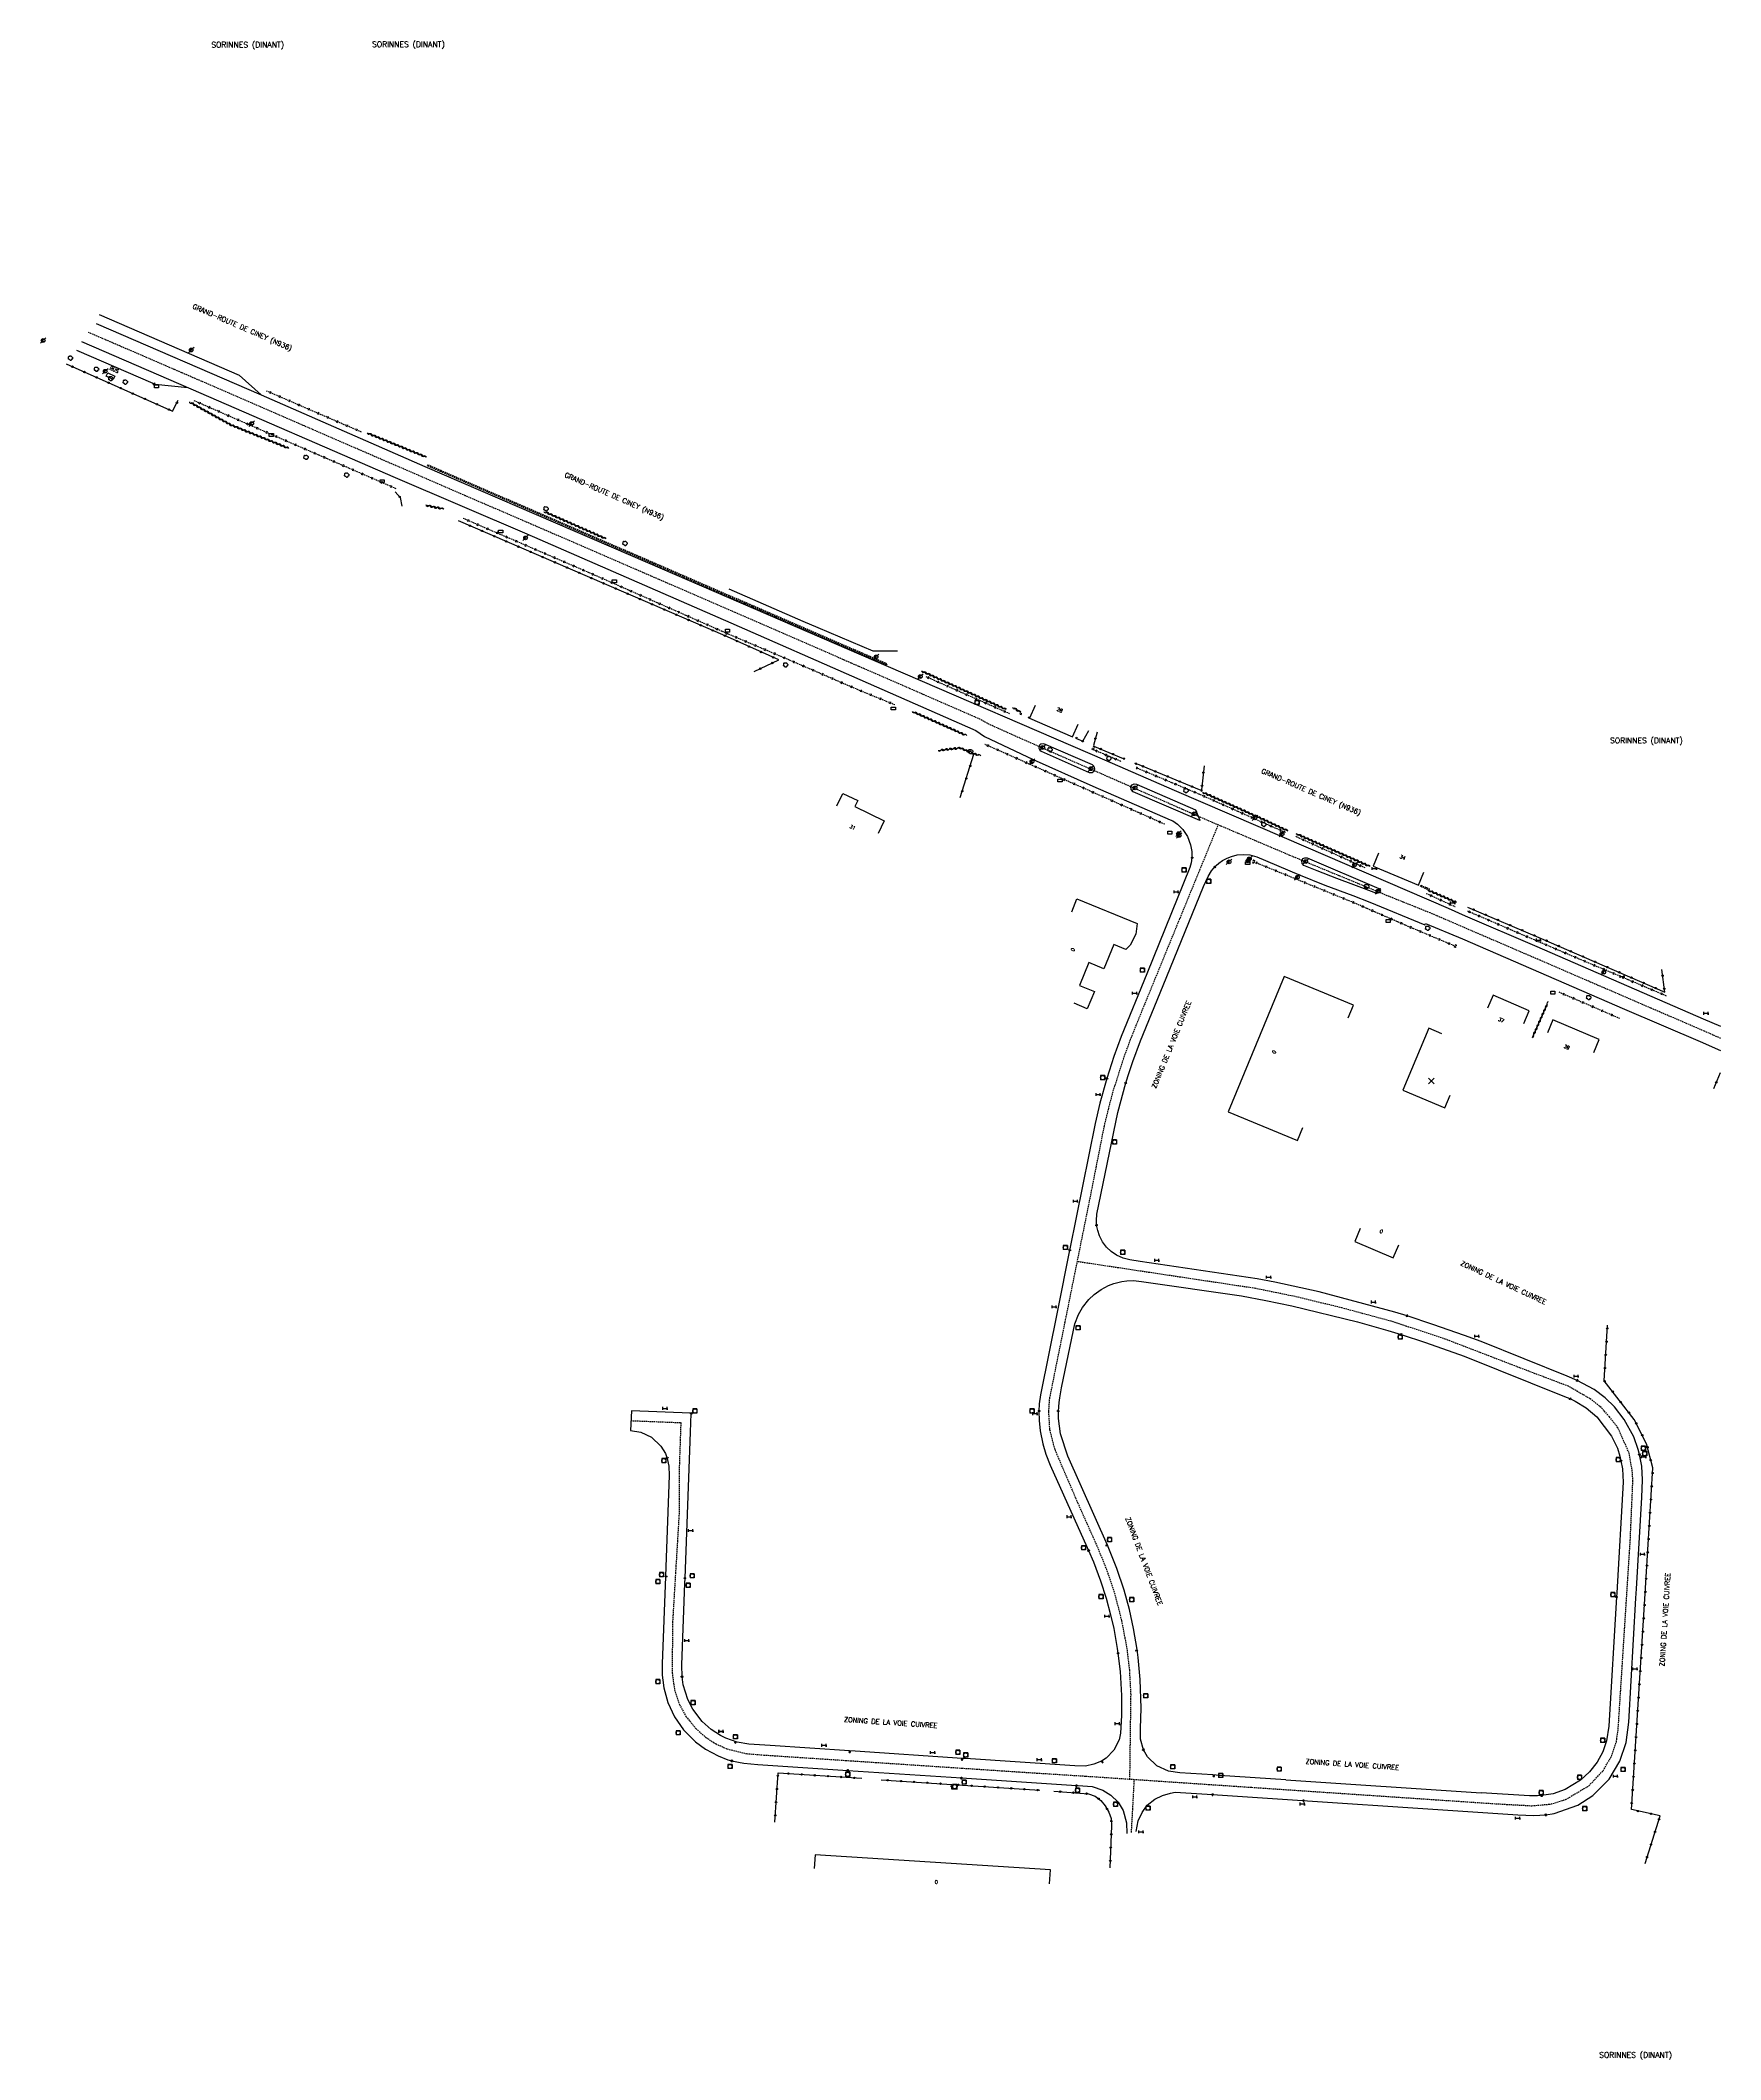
# Model space of a CAD drawing. Header units: millimetres. Extents: x 192397 to 193000, y 105263 to 105988.
import ezdxf
from ezdxf.enums import TextEntityAlignment as Align

# ---------------------------------------------------------------- set-up
doc = ezdxf.new("R2010")
doc.units = ezdxf.units.MM
doc.linetypes.add('DASHED', pattern=[0.75, 0.5, -0.25])
doc.layers.get('0').update_dxf_attribs({"linetype": 'CONTINUOUS'})
for name, color, linetype in [('W0001', 6, 'DASHED'), ('W0008', 7, 'CONTINUOUS'), ('W0100', 7, 'CONTINUOUS'), ('W0112', 1, 'DASHED'), ('W0220', 5, 'DASHED'), ('W0300', 7, 'CONTINUOUS'), ('W0302', 3, 'CONTINUOUS'), ('W0310', 3, 'CONTINUOUS'), ('W0322', 7, 'CONTINUOUS'), ('W0400', 7, 'CONTINUOUS'), ('W0420', 7, 'CONTINUOUS'), ('W0471', 7, 'CONTINUOUS'), ('W0980', 7, 'CONTINUOUS'), ('W0984', 7, 'CONTINUOUS'), ('W0989', 7, 'CONTINUOUS'), ('W0991', 7, 'CONTINUOUS'), ('W1471', 7, 'CONTINUOUS'), ('W1474', 7, 'CONTINUOUS')]:
    doc.layers.add(name, color=color, linetype=linetype)
doc.styles.get("Standard").update_dxf_attribs({"font": 'romans.shx', "width": 0.85})

# ---------------------------------------------------------------- blocks, each defined once
blk = doc.blocks.new('T400')
for p, q in [((-0.15, 0.3), (0.15, 0.3)), ((-0.15, -0.25), (-0.15, 0.3)), ((-0.15, 0.15), (0.15, 0.15)), ((-0.15, 0), (0.15, 0)), ((0.15, 0.3), (0.15, -0.25)), ((-0.15, -0.15), (0.15, -0.15)), ((-0.15, -0.25), (-0.15, -0.3)), ((-0.15, -0.3), (0.15, -0.3)), ((0.15, -0.3), (0.15, -0.25))]:
    blk.add_line(p, q)
blk = doc.blocks.new('t220o')
at = {"color": 0, "linetype": 'Continuous'}
for p, q in [((-0.25, 0.25), (0.25, 0.25)), ((-0.25, -0.25), (0.25, -0.25))]:
    blk.add_line(p, q, dxfattribs=at)
blk = doc.blocks.new('t310o')
at = {"color": 0, "linetype": 'Continuous'}
for centre, start, end in [((-0.5, 0.38), 216.8699, 323.1304), ((0.5, -0.37), 36.8699, 143.1303)]:
    blk.add_arc(centre, 0.625, start, end, dxfattribs=at)
blk = doc.blocks.new('t322o')
at = {"color": 0, "linetype": 'Continuous'}
for radius in [0.25, 0.15]:
    blk.add_circle((0, 0), radius, dxfattribs=at)
blk = doc.blocks.new('T1474')
at = {"color": 0, "linetype": 'Continuous', "flags": 128}
for points in [[(-0.75, -0.5), (-0.75, 0.5)], [(-0.75, 0), (0.75, 0)], [(0.75, 0), (0.75, -0.5), (0.75, 0.5)]]:
    blk.add_lwpolyline(points, dxfattribs=at)
blk = doc.blocks.new('T471')
for p, q in [((-0.333334, 0.333334), (-0.333334, -0.333334)), ((-0.333334, 0.333334), (0.333334, 0.333334)), ((-0.333334, 0), (0, 0)), ((0.500001, 0.500001), (1.000002, 1.000002)), ((-0.500001, -0.500001), (-1.000002, -1.000002)), ((-0.333334, -0.333334), (0.333334, -0.333334))]:
    blk.add_line(p, q)
blk.add_ellipse((0, 0), major_axis=(0.471405, 0.471405), ratio=1, start_param=5.4977871438, end_param=11.780972451)
blk = doc.blocks.new('T300')
for p, q in [((-0.8, 0.51), (-0.86, 0.34)), ((-0.86, 0.34), (-0.86, 0.17)), ((-0.86, 0.17), (-0.74, 0.06)), ((-0.69, 0.63), (-0.8, 0.51)), ((-0.8, -0.06), (-0.74, 0.06)), ((-0.74, 0.06), (-0.69, 0.11)), ((-0.57, 0.69), (-0.69, 0.63)), ((-0.46, 0.69), (-0.57, 0.69)), ((-0.29, 0.63), (-0.46, 0.69)), ((-0.29, 0.63), (-0.17, 0.74)), ((-0.23, 0.57), (-0.29, 0.63)), ((-0.17, 0.74), (-0.06, 0.8)), ((-0.06, 0.8), (0.06, 0.8)), ((0.06, 0.8), (0.23, 0.74)), ((0.23, 0.74), (0.34, 0.63)), ((0.34, 0.63), (0.4, 0.51)), ((0.46, 0.46), (0.34, 0.46)), ((0.4, 0.51), (0.4, 0.46)), ((0.57, 0.4), (0.46, 0.46)), ((0.57, 0.4), (0.69, 0.29)), ((0.69, 0.29), (0.74, 0.17)), ((0.74, 0.06), (0.69, -0.17)), ((0.74, 0.17), (0.74, 0.06)), ((-0.8, -0.17), (-0.8, -0.06)), ((-0.8, -0.23), (-0.8, -0.17)), ((-0.74, -0.34), (-0.8, -0.23)), ((-0.69, -0.4), (-0.74, -0.34)), ((-0.51, -0.46), (-0.69, -0.4)), ((-0.4, -0.46), (-0.51, -0.46)), ((-0.4, -0.46), (-0.34, -0.46)), ((-0.34, -0.46), (-0.34, -0.4)), ((-0.34, -0.51), (-0.34, -0.46)), ((-0.29, -0.63), (-0.34, -0.51)), ((-0.17, -0.74), (-0.29, -0.63)), ((-0.06, -0.8), (-0.17, -0.74)), ((0.06, -0.8), (-0.06, -0.8)), ((0.17, -0.74), (0.06, -0.8)), ((0.23, -0.69), (0.17, -0.74)), ((0.29, -0.46), (0.23, -0.46)), ((0.29, -0.63), (0.23, -0.69)), ((0.46, -0.4), (0.29, -0.46)), ((0.34, -0.51), (0.29, -0.63)), ((0.34, -0.51), (0.34, -0.46)), ((0.57, -0.34), (0.46, -0.4)), ((0.63, -0.29), (0.57, -0.34)), ((0.69, -0.17), (0.63, -0.29))]:
    blk.add_line(p, q)
blk = doc.blocks.new('t991o')
at = {"color": 0, "linetype": 'Continuous'}
for p, q in [((-1, 1), (1, -1)), ((-1, -1), (1, 1))]:
    blk.add_line(p, q, dxfattribs=at)
blk = doc.blocks.new('T420')
for p, q in [((0.75, 0.75), (-0.75, 0.75)), ((-0.75, 0.75), (-0.75, -0.75)), ((0.75, 0.75), (0.75, -0.75)), ((0.75, -0.75), (-0.75, -0.75))]:
    blk.add_line(p, q)
blk.add_ellipse((0, 0), major_axis=(-0.53, 0.53), ratio=1, start_param=3.926991, end_param=10.210176)
blk = doc.blocks.new('T1471')
at = {"color": 0, "linetype": 'Continuous', "flags": 128}
blk.add_lwpolyline([(-0.75, -0.5), (-0.75, 0.5), (0.75, 0.5), (0.75, -0.5), (-0.75, -0.5)], dxfattribs=at)

msp = doc.modelspace()

# ---------------------------------------------------------------- linework, layer by layer
at = {"layer": 'W0001'}
msp.add_line((192788.45, 105344.51), (192789.5, 105363.62), dxfattribs=at)
for points in [[(193000, 105629.71), (192994.17, 105632.26), (192935.22, 105657.73), (192895.7, 105674.75), (192880.99, 105680.65), (192845.34, 105695.4), (192816.34, 105707.72), (192748.41, 105737.49), (192737.48, 105742.41), (192734.22, 105744.23), (192713.39, 105753.31), (192692.56, 105762.39), (192646.2, 105782.6), (192572.84, 105814.39), (192549.25, 105824.55), (192491.03, 105849.79), (192452.23, 105866.65), (192414, 105883.17)], [(192787.88, 105363.73), (192788.29, 105394.07), (192787.81, 105402.89), (192786.93, 105410.46), (192784.99, 105420.72), (192782.56, 105430.14), (192779.65, 105438.84), (192776.18, 105447.35), (192769.3, 105462.71), (192761, 105482.06), (192759.15, 105489.26), (192758.76, 105495.74), (192759.09, 105500.35), (192764.66, 105527.95), (192774.34, 105575.91), (192778.73, 105598.28), (192781.67, 105609.98), (192785.55, 105622.25), (192788.08, 105629.16), (192792.56, 105640.31), (192819.62, 105706.32)], [(192608.73, 105492.44), (192626.63, 105491.73), (192626.02, 105474.3), (192626.02, 105459.21), (192624.73, 105437.88), (192623.66, 105420.11), (192623.52, 105401.83), (192624.38, 105395.74), (192626.15, 105390.5), (192628.49, 105386.26), (192632.04, 105381.86), (192635.62, 105378.69), (192639.28, 105376.35), (192643.31, 105374.54), (192650.17, 105372.86), (192656.47, 105372.37), (192686, 105370.42), (192727.5, 105367.67), (192748.3, 105366.29), (192771.89, 105364.8), (192831.71, 105360.77), (192919.3, 105354.87), (192932.16, 105354.16), (192939.03, 105354.76), (192944.35, 105356.4), (192952.7, 105361.31), (192957.79, 105366.75), (192960.79, 105371.87), (192962.57, 105377.14), (192963.22, 105381.63), (192964.77, 105405.75), (192967.57, 105449.47), (192968.49, 105470.72), (192968.29, 105474.38), (192967.12, 105480.86), (192963.14, 105489.87), (192960.06, 105493.85), (192957.08, 105497.19), (192953.2, 105500.3), (192950.68, 105501.73), (192945.34, 105504.77), (192928.17, 105511.29), (192901.15, 105521.71), (192881.76, 105528.11), (192864.04, 105532.9), (192847.94, 105536.83), (192832.97, 105539.9), (192811.31, 105543.16), (192769.02, 105549.52)]]:
    msp.add_lwpolyline(points, dxfattribs=at)
at = {"layer": 'W0008'}
msp.add_line((192843.85, 105363.5), (192913.98, 105358.84), dxfattribs=at)
for points in [[(192417.83, 105889.66), (192468.01, 105867.9), (192475.97, 105860.75)], [(192416.71, 105886.37), (192475.97, 105860.74), (192513.41, 105844.35), (192534.72, 105835.09), (192614.63, 105800.54), (192701.03, 105763.22), (192778.8, 105729.73), (192803.78, 105718.82), (192843.23, 105701.86), (192902.18, 105676.44), (192908.31, 105673.69), (192934.01, 105662.65), (192993.7, 105636.77), (193000, 105634.06)], [(192409.6, 105876.86), (192437.09, 105864.92), (192437.46, 105864.75), (192437.89, 105864.57), (192449.66, 105863.36)], [(192411.45, 105879.9), (192450.64, 105862.98), (192524.11, 105831.09), (192571.3, 105810.84), (192644.64, 105778.97), (192690.93, 105758.61), (192732.52, 105740.27), (192735.63, 105738.1), (192753.1, 105729.87), (192774.59, 105720.26), (192802.34, 105708.15), (192803.31, 105707.85), (192804.96, 105706.64), (192806.92, 105704.7), (192808.55, 105702.15), (192809.7, 105699.22), (192810.14, 105696.78), (192810.15, 105694.56), (192809.9, 105692.68), (192809.46, 105691.07), (192793.92, 105652.85), (192784.77, 105630.4), (192782.16, 105623.14), (192779.58, 105615.3), (192777.15, 105606.48), (192775.37, 105599.08), (192766.32, 105554.17), (192766.24, 105553.66), (192761.84, 105532.03), (192755.73, 105501.76), (192755.36, 105498.42), (192755.23, 105495.9), (192755.27, 105492.47), (192755.61, 105488.81), (192756.61, 105484.13), (192757.75, 105480.4), (192759.29, 105476.45), (192772.53, 105446.93), (192773.02, 105445.85), (192774.79, 105441.73), (192777.33, 105434.94), (192779.33, 105428.68), (192780.96, 105422.65), (192782.07, 105417.81), (192783.36, 105410.64), (192783.6, 105408.93), (192784.36, 105402.39), (192784.83, 105393.8), (192784.85, 105386.62), (192784.5, 105380.21), (192783.99, 105377.84), (192782.07, 105374.07), (192779.42, 105371.3), (192777.72, 105370.16), (192774.97, 105369.05), (192771.9, 105368.4), (192768.16, 105368.48), (192728.82, 105371.12), (192727.62, 105371.18), (192689.23, 105373.74), (192687.21, 105373.86), (192658.7, 105375.75), (192651.05, 105376.31), (192646.9, 105377.04), (192642.84, 105378.46), (192642.84, 105378.46), (192642.84, 105378.46), (192640.83, 105379.43), (192637.57, 105381.59), (192634.34, 105384.45), (192630.99, 105388.78), (192629.12, 105392.33), (192627.51, 105397.6), (192627.11, 105400.4), (192627.02, 105404.78), (192628.1, 105434.06), (192628.18, 105435.84), (192630.11, 105488.34), (192630.38, 105495.06), (192630.08, 105495.09), (192608.89, 105495.95), (192608.57, 105488.93), (192612.24, 105488.25), (192616.07, 105486.45), (192619.49, 105483.24), (192621.1, 105480.6), (192621.79, 105478.9), (192622.39, 105476.14), (192622.5, 105472.73), (192621.28, 105439.93), (192621.17, 105436.5), (192619.95, 105405.09), (192619.97, 105401.07), (192620.14, 105399.26), (192620.55, 105396.47), (192621.95, 105391.28), (192624.41, 105386.05), (192627.58, 105381.44), (192631.9, 105377.1), (192635.44, 105374.5), (192639.99, 105372.02), (192643.57, 105370.63), (192644.88, 105370.28), (192649.28, 105369.41), (192654.23, 105368.99), (192684.78, 105366.99), (192686.58, 105366.87), (192727.38, 105364.16), (192768.77, 105361.41), (192769.37, 105361.39), (192774.38, 105361.02), (192778.22, 105359.74), (192781.09, 105357.99), (192783.63, 105355.49), (192785.49, 105352.41), (192786.69, 105348.06), (192786.8, 105344.18)], [(192775.13, 105725.86), (192775.27, 105726.41), (192775.22, 105727), (192774.94, 105727.47), (192774.4, 105727.9), (192757.03, 105735.45), (192755.87, 105735.36), (192755.54, 105735.14), (192755.26, 105734.68), (192755.18, 105733.92), (192755.54, 105733.25), (192756.06, 105732.87), (192773.24, 105725.15), (192774.31, 105725.15), (192774.99, 105725.68), (192775.13, 105725.86)], [(192788.28, 105720.16), (192788.72, 105720.73), (192789.46, 105721.11), (192790.3, 105720.98), (192811.44, 105711.81), (192813.04, 105708.04), (192812.99, 105707.89), (192789.1, 105718.27), (192788.29, 105719.05), (192788.28, 105720.16)], [(192790.11, 105344.85), (192790.84, 105348.76), (192792.25, 105351.76), (192794.14, 105354.32), (192796.8, 105356.46), (192799.59, 105357.86), (192802.43, 105358.67), (192804.2, 105359.03), (192817.58, 105358.18), (192819.4, 105358.07), (192927.22, 105350.91), (192932.96, 105350.62), (192937.24, 105350.9), (192940.29, 105351.37), (192948.69, 105354.32), (192954.1, 105357.82), (192959.95, 105363.73), (192963.87, 105370.17), (192966.11, 105376.86), (192967, 105384.18), (192966.99, 105384.22), (192969.59, 105428.69), (192969.81, 105432.07), (192971.7, 105464.87), (192972.01, 105471.15), (192971.71, 105476.04), (192970.89, 105480.28), (192970.43, 105482.04), (192968.82, 105486.63), (192965.4, 105492.86), (192961.9, 105497.36), (192958.59, 105500.57), (192954.62, 105503.59), (192948.53, 105506.87), (192944.93, 105508.35), (192914.03, 105520.8), (192907.98, 105523.02), (192896.67, 105527.02), (192887.41, 105530.04), (192883.05, 105531.38), (192855.88, 105538.71), (192839.99, 105542.15), (192833.56, 105543.39), (192791.6, 105549.6), (192787.81, 105550.15), (192785.46, 105550.77), (192783.09, 105551.84), (192781.18, 105553.19), (192779.5, 105554.78), (192778.1, 105556.65), (192776.99, 105558.74), (192776.32, 105560.68), (192775.94, 105562.6), (192775.85, 105564.29), (192776.07, 105566.56), (192783.55, 105603.04), (192786.42, 105613.7), (192787.63, 105617.5), (192788.94, 105621.37), (192791.72, 105628.81), (192799.84, 105648.74), (192814.35, 105684.18), (192815.94, 105687.83), (192817.2, 105689.83), (192818.39, 105691.24), (192818.89, 105691.76), (192819.83, 105692.64), (192821.14, 105693.56), (192822.77, 105694.42), (192824.38, 105695.04), (192826.38, 105695.55), (192828.8, 105695.74), (192830.9, 105695.58), (192833.52, 105694.92), (192848.48, 105688.49), (192857.91, 105684.66), (192867.89, 105680.98), (192874.1, 105678.6), (192893.85, 105670.51), (192894.07, 105670.97), (192907.35, 105665.41), (192965.5, 105640.19), (192992.61, 105628.63), (193000, 105625.35)], [(192877.26, 105683.48), (192877.91, 105682.57), (192877.56, 105681.91), (192876.61, 105681.67), (192868.3, 105684.84), (192862.16, 105687.11), (192855.17, 105689.83), (192850.4, 105691.83), (192849.69, 105692.53), (192849.58, 105693.44), (192849.99, 105694.25), (192850.71, 105694.59), (192851.56, 105694.53), (192877.26, 105683.48)], [(192762.21, 105495.47), (192762.23, 105495.87), (192762.44, 105498.95), (192762.67, 105500.58), (192763.37, 105504.18), (192767.58, 105524.96), (192768.17, 105527.24), (192769.4, 105530.58), (192770.84, 105533.12), (192773.1, 105535.94), (192775.05, 105537.77), (192777.59, 105539.57), (192780.24, 105540.97), (192782.14, 105541.68), (192784.98, 105542.37), (192786.79, 105542.63), (192789.21, 105542.71), (192792.05, 105542.44), (192828.01, 105537.21), (192836.74, 105535.62), (192846.02, 105533.71), (192869.57, 105527.96), (192880.48, 105524.83), (192885.28, 105523.36), (192894.06, 105520.48), (192907.94, 105515.58), (192943.95, 105501.16), (192945.91, 105500.33), (192947.79, 105499.47), (192951.77, 105497), (192955.58, 105493.81), (192960.87, 105486.88), (192962.92, 105482.52), (192963.82, 105479.68), (192964.21, 105478.04), (192964.77, 105475.16), (192964.97, 105470.29), (192962.68, 105430.66), (192962.59, 105429.15), (192959.89, 105382.75), (192959.02, 105377.42), (192957.7, 105373.56), (192955.64, 105369.76), (192952.96, 105366.3), (192949.65, 105363.31), (192944.2, 105359.94), (192939.89, 105358.49), (192935.67, 105357.8), (192934.2, 105357.69), (192931.36, 105357.7), (192913.98, 105358.84)], [(192843.85, 105363.5), (192820.03, 105365.06), (192817.7, 105365.21), (192805.85, 105365.97), (192801.73, 105366.55), (192797.55, 105368.47), (192794.2, 105371.68), (192792.73, 105374.28), (192791.73, 105378.04), (192791.68, 105381.95), (192791.9, 105389.21), (192791.61, 105399.46), (192790.89, 105407.34), (192790.5, 105410.27), (192789.24, 105417.79), (192787.7, 105424.63), (192785.79, 105431.59), (192783.24, 105439.35), (192779.83, 105447.78), (192765.56, 105479.7), (192762.95, 105487.76), (192762.25, 105493.2), (192762.21, 105495.47)]]:
    msp.add_lwpolyline(points, dxfattribs=at)
at = {"layer": 'W0100'}
for points in [[(192420.32, 105867.45), (192420.94, 105868.67), (192423.4, 105867.53), (192422.77, 105866.28), (192420.29, 105867.43)], [(192753.89, 105749.26), (192751.89, 105744.68), (192767.31, 105737.97), (192769.31, 105742.55)], [(192682.65, 105713.19), (192684.85, 105717.68), (192690.14, 105715.09), (192689.08, 105712.93), (192699.67, 105707.76), (192697.47, 105703.27)], [(192877.11, 105696.18), (192875.19, 105691.57), (192891.46, 105684.77), (192893.39, 105689.39)], [(192766.99, 105675.15), (192768.88, 105679.77), (192790.49, 105670.95), (192789.97, 105667.1), (192788.02, 105663.15), (192786.39, 105661.56), (192782.1, 105663.43), (192778.52, 105654.67), (192773.1, 105656.9), (192769.74, 105648.72), (192775.16, 105646.49), (192772.51, 105640.36), (192767.92, 105642.34)], [(192866.3, 105637.02), (192868.21, 105641.65), (192843.29, 105651.94), (192823.2, 105603.38), (192848.03, 105593.09), (192849.94, 105597.71)], [(192929.33, 105635.04), (192931.28, 105639.64), (192918.27, 105645.16), (192916.32, 105640.55)], [(192954.47, 105624.66), (192956.42, 105629.26), (192939.73, 105636.32), (192937.78, 105631.72)], [(192899.85, 105631.37), (192895.24, 105633.31), (192885.9, 105611.13), (192900.94, 105604.73), (192902.89, 105609.33)], [(192870.57, 105561.42), (192868.62, 105556.81), (192882.48, 105550.94), (192884.43, 105555.55)], [(192759.05, 105326.12), (192759.38, 105331.11), (192674.82, 105336.58), (192674.5, 105331.59)]]:
    msp.add_lwpolyline(points, dxfattribs=at)
at = {"layer": 'W0112'}
for p, q in [((192535.71, 105835.31), (192535.87, 105835.68)), ((192700.51, 105763.89), (192700.67, 105764.25)), ((192748.5, 105746.15), (192748.66, 105746.51)), ((192748.5, 105746.15), (192748.86, 105745.98)), ((192748.66, 105746.51), (192749.02, 105746.35)), ((192748.86, 105745.98), (192749.02, 105746.35)), ((192751.49, 105744.83), (192751.64, 105745.2)), ((192751.49, 105744.83), (192751.89, 105744.68)), ((192751.64, 105745.2), (192752.04, 105745.05)), ((192751.89, 105744.68), (192752.04, 105745.05)), ((192768.43, 105737.48), (192768.58, 105737.85)), ((192768.43, 105737.48), (192768.76, 105737.35)), ((192768.58, 105737.85), (192768.9, 105737.72)), ((192768.76, 105737.35), (192768.9, 105737.72)), ((192774.9, 105734.69), (192774.42, 105733.51)), ((192774.42, 105733.51), (192774.79, 105733.36)), ((192775.27, 105734.54), (192774.79, 105733.36)), ((192774.9, 105734.69), (192775.27, 105734.54)), ((192785.42, 105730.12), (192785.57, 105730.49)), ((192785.42, 105730.12), (192785.92, 105729.92)), ((192785.57, 105730.49), (192786.07, 105730.29)), ((192785.92, 105729.92), (192786.07, 105730.29)), ((192789.79, 105728.31), (192789.95, 105728.67)), ((192789.95, 105728.67), (192790.47, 105728.45)), ((192789.79, 105728.31), (192790.31, 105728.08)), ((192790.31, 105728.08), (192790.47, 105728.45)), ((192813.39, 105718.6), (192813.54, 105718.97)), ((192813.39, 105718.6), (192813.74, 105718.46)), ((192813.54, 105718.97), (192813.88, 105718.83)), ((192813.74, 105718.46), (192813.88, 105718.83)), ((192832.28, 105693.79), (192831.86, 105692.79)), ((192831.86, 105692.79), (192832.23, 105692.63)), ((192832.65, 105693.63), (192832.23, 105692.63)), ((192832.28, 105693.79), (192832.65, 105693.63)), ((192892.22, 105684.34), (192892.38, 105684.71)), ((192892.22, 105684.34), (192895.36, 105682.99)), ((192892.38, 105684.71), (192895.52, 105683.36)), ((192895.36, 105682.99), (192895.52, 105683.36)), ((192904.39, 105662.46), (192904.83, 105663.34)), ((192904.78, 105662.29), (192904.39, 105662.46))]:
    msp.add_line(p, q, dxfattribs=at)
for points in [[(192535.71, 105835.31), (192540.26, 105833.34), (192700.51, 105763.89)], [(192535.87, 105835.68), (192540.42, 105833.7), (192700.67, 105764.25)], [(192904.78, 105662.29), (192905.22, 105663.18), (192904.83, 105663.34)]]:
    msp.add_lwpolyline(points, dxfattribs=at)
at = {"layer": 'W0220'}
for p, q in [((192511.97, 105847.39), (192477.83, 105862.16)), ((192744.71, 105746.24), (192714.78, 105759.5)), ((192800.4, 105706.59), (192735.84, 105735.27)), ((192784.57, 105729.19), (192774.05, 105733.65)), ((192784.57, 105729.19), (192784.6, 105729.18)), ((192872.41, 105690.89), (192847.5, 105702.14)), ((192894.28, 105681.77), (192904.64, 105677.02)), ((192941.94, 105646.36), (192963.69, 105636.94))]:
    msp.add_line(p, q, dxfattribs=at)
for points in [[(192524.39, 105827.03), (192507.61, 105834.38), (192470.75, 105850.39), (192451.85, 105858.67)], [(192703.51, 105749.44), (192690.26, 105754.86), (192665.67, 105765.52), (192643.47, 105774.94), (192593.7, 105796.91), (192548.35, 105816.45)], [(192843.71, 105703.58), (192813.26, 105717.16), (192790.21, 105726.83)], [(192904.28, 105662.95), (192891.49, 105668.32), (192868.25, 105678.41), (192832.51, 105693.02)], [(192980.56, 105644.91), (192934.49, 105664.44), (192908.99, 105675.44)]]:
    msp.add_lwpolyline(points, dxfattribs=at)
at = {"layer": 'W0302'}
msp.add_lwpolyline([(192643.84, 105791.09), (192670.45, 105779.5), (192675.89, 105777.29), (192695.56, 105768.83), (192704.49, 105768.85)], dxfattribs=at)
at = {"layer": 'W0310'}
for p, q in [((192513.96, 105847.1), (192535.03, 105838.48)), ((192541.49, 105819.73), (192535.06, 105821.11)), ((192599.85, 105809.07), (192578.21, 105818.58)), ((192713.06, 105761.63), (192743.23, 105747.91)), ((192709.73, 105747.12), (192728.5, 105738.74)), ((192748.68, 105746.75), (192746.37, 105748.23)), ((192730.96, 105732.23), (192733.51, 105731.43)), ((192874.16, 105691.41), (192847.65, 105703.19)), ((192905.18, 105678.5), (192894.92, 105682.95)), ((192932.43, 105630.05), (192937.81, 105642.17))]:
    msp.add_line(p, q, dxfattribs=at)
for points in [[(192485.88, 105841.56), (192465.01, 105850.01), (192450.76, 105857.92)], [(192524.08, 105825.93), (192525.87, 105823.92), (192526.46, 105820.86)], [(192719, 105733.07), (192726.96, 105733.99), (192730.36, 105732.53)], [(192813.95, 105718.1), (192835.91, 105708.29), (192844.64, 105704.17)]]:
    msp.add_lwpolyline(points, dxfattribs=at)
at = {"layer": 'W0322'}
for p, q in [((192776.08, 105739.66), (192774.85, 105734.81)), ((192726.95, 105716.23), (192731.88, 105731.75)), ((192775.21, 105734.54), (192785.52, 105730.21)), ((192790.45, 105728.29), (192813.39, 105718.81)), ((192814.56, 105727.51), (192813.61, 105718.95)), ((192997.52, 105611.71), (193000, 105617.49))]:
    msp.add_line(p, q, dxfattribs=at)
for points in [[(192405.98, 105871.87), (192444.11, 105854.93), (192446.18, 105858.87)], [(192653.01, 105761.43), (192661.78, 105765.61), (192643.41, 105773.88), (192593.14, 105795.58), (192546.86, 105815.52)], [(192768.77, 105737.36), (192771.02, 105736.39), (192773.19, 105740.2)], [(192909.09, 105676.86), (192935.57, 105665.62), (192979.97, 105646.33), (192978.84, 105654.47)], [(192972.87, 105333.45), (192978.3, 105350.58), (192967.96, 105352.75), (192972.72, 105426.44), (192975.66, 105475.44), (192973.43, 105484.12), (192968.98, 105492.89), (192958.2, 105506.79), (192959.39, 105526.77)], [(192660.39, 105348.31), (192661.54, 105365.93), (192691.58, 105364)], [(192698.55, 105363.47), (192723.95, 105361.82), (192723.86, 105360.28), (192725.87, 105360.14), (192725.99, 105361.69), (192755.57, 105359.73)], [(192760.52, 105359.39), (192773.08, 105358.43), (192775.46, 105357.58), (192777.48, 105356.06), (192779.06, 105354.09), (192780.3, 105351.88), (192781.2, 105349.52), (192781.31, 105347), (192780.73, 105331.85)]]:
    msp.add_lwpolyline(points, dxfattribs=at)

# ---------------------------------------------------------------- block references
at = {"layer": 'W0220'}
for p, rotation in [((192479.28, 105861.54), 156.5993377255876), ((192482.72, 105860.05), 156.5993377255876), ((192453.92, 105857.76), 156.3386165724817), ((192457.36, 105856.26), 156.3386165724817), ((192460.79, 105854.76), 156.3386165724817), ((192460.79, 105854.76), 156.3386165724817), ((192464.23, 105853.25), 156.3386165724817), ((192464.23, 105853.25), 156.3386165724817), ((192464.23, 105853.25), 156.3386165724817), ((192467.66, 105851.74), 156.3386165724817), ((192467.66, 105851.74), 156.3386165724817), ((192467.66, 105851.74), 156.3386165724817), ((192467.66, 105851.74), 156.3386165724817), ((192486.16, 105858.56), 156.5993377255876), ((192489.6, 105857.07), 156.5993377255876), ((192493.05, 105855.58), 156.5993377255876), ((192493.05, 105855.58), 156.5993377255876), ((192496.49, 105854.09), 156.5993377255876), ((192496.49, 105854.09), 156.5993377255876), ((192496.49, 105854.09), 156.5993377255876), ((192499.93, 105852.6), 156.5993377255876), ((192499.93, 105852.6), 156.5993377255876), ((192499.93, 105852.6), 156.5993377255876), ((192499.93, 105852.6), 156.5993377255876), ((192471.1, 105850.24), 156.5164129366284), ((192471.1, 105850.24), 156.5164129366284), ((192471.1, 105850.24), 156.5164129366284), ((192471.1, 105850.24), 156.5164129366284), ((192471.1, 105850.24), 156.5164129366284), ((192474.54, 105848.75), 156.5164129366284), ((192474.54, 105848.75), 156.5164129366284), ((192474.54, 105848.75), 156.5164129366284), ((192474.54, 105848.75), 156.5164129366284), ((192474.54, 105848.75), 156.5164129366284), ((192474.54, 105848.75), 156.5164129366284), ((192477.98, 105847.25), 156.5164129366284), ((192481.42, 105845.76), 156.5164129366284), ((192503.37, 105851.11), 156.5993377255876), ((192503.37, 105851.11), 156.5993377255876), ((192503.37, 105851.11), 156.5993377255876), ((192503.37, 105851.11), 156.5993377255876), ((192503.37, 105851.11), 156.5993377255876), ((192506.81, 105849.62), 156.5993377255876), ((192506.81, 105849.62), 156.5993377255876), ((192506.81, 105849.62), 156.5993377255876), ((192506.81, 105849.62), 156.5993377255876), ((192506.81, 105849.62), 156.5993377255876), ((192506.81, 105849.62), 156.5993377255876), ((192510.25, 105848.13), 156.5993377255876), ((192484.86, 105844.26), 156.5164129366284), ((192488.3, 105842.77), 156.5164129366284), ((192491.73, 105841.27), 156.5164129366284), ((192495.17, 105839.78), 156.5164129366284), ((192498.61, 105838.29), 156.5164129366284), ((192502.05, 105836.79), 156.5164129366284), ((192505.49, 105835.3), 156.5164129366284), ((192505.49, 105835.3), 156.5164129366284), ((192508.93, 105833.8), 156.3392123992199), ((192508.93, 105833.8), 156.3392123992199), ((192508.93, 105833.8), 156.3392123992199), ((192512.36, 105832.29), 156.3392123992199), ((192512.36, 105832.29), 156.3392123992199), ((192512.36, 105832.29), 156.3392123992199), ((192512.36, 105832.29), 156.3392123992199), ((192515.8, 105830.79), 156.3392123992199), ((192515.8, 105830.79), 156.3392123992199), ((192515.8, 105830.79), 156.3392123992199), ((192515.8, 105830.79), 156.3392123992199), ((192515.8, 105830.79), 156.3392123992199), ((192519.23, 105829.28), 156.3392123992199), ((192519.23, 105829.28), 156.3392123992199), ((192519.23, 105829.28), 156.3392123992199), ((192519.23, 105829.28), 156.3392123992199), ((192519.23, 105829.28), 156.3392123992199), ((192519.23, 105829.28), 156.3392123992199), ((192522.67, 105827.78), 156.3392123992199), ((192550.32, 105815.6), 156.6957842554316), ((192550.32, 105815.6), 156.6957842554316), ((192553.76, 105814.11), 156.6957842554316), ((192553.76, 105814.11), 156.6957842554316), ((192553.76, 105814.11), 156.6957842554316), ((192557.2, 105812.63), 156.6957842554316), ((192557.2, 105812.63), 156.6957842554316), ((192557.2, 105812.63), 156.6957842554316), ((192557.2, 105812.63), 156.6957842554316), ((192560.65, 105811.15), 156.6957842554316), ((192560.65, 105811.15), 156.6957842554316), ((192560.65, 105811.15), 156.6957842554316), ((192560.65, 105811.15), 156.6957842554316), ((192560.65, 105811.15), 156.6957842554316), ((192564.09, 105809.66), 156.6957842554316), ((192564.09, 105809.66), 156.6957842554316), ((192564.09, 105809.66), 156.6957842554316), ((192564.09, 105809.66), 156.6957842554316), ((192564.09, 105809.66), 156.6957842554316), ((192564.09, 105809.66), 156.6957842554316), ((192567.54, 105808.18), 156.6957842554316), ((192570.98, 105806.7), 156.6957842554316), ((192574.42, 105805.21), 156.6957842554316), ((192577.87, 105803.73), 156.6957842554316), ((192581.31, 105802.24), 156.6957842554316), ((192584.76, 105800.76), 156.6957842554316), ((192588.2, 105799.28), 156.6957842554316), ((192591.65, 105797.79), 156.6957842554316), ((192595.08, 105796.3), 156.1855846256122), ((192595.08, 105796.3), 156.1855846256122), ((192598.52, 105794.78), 156.1855846256122), ((192598.52, 105794.78), 156.1855846256122), ((192598.52, 105794.78), 156.1855846256122), ((192601.95, 105793.27), 156.1855846256122), ((192601.95, 105793.27), 156.1855846256122), ((192601.95, 105793.27), 156.1855846256122), ((192601.95, 105793.27), 156.1855846256122), ((192605.38, 105791.76), 156.1855846256122), ((192605.38, 105791.76), 156.1855846256122), ((192605.38, 105791.76), 156.1855846256122), ((192605.38, 105791.76), 156.1855846256122), ((192605.38, 105791.76), 156.1855846256122), ((192608.81, 105790.24), 156.1855846256122), ((192608.81, 105790.24), 156.1855846256122), ((192608.81, 105790.24), 156.1855846256122), ((192608.81, 105790.24), 156.1855846256122), ((192608.81, 105790.24), 156.1855846256122), ((192608.81, 105790.24), 156.1855846256122), ((192612.24, 105788.73), 156.1855846256122), ((192615.67, 105787.21), 156.1855846256122), ((192619.1, 105785.7), 156.1855846256122), ((192622.53, 105784.18), 156.1855846256122), ((192625.96, 105782.67), 156.1855846256122), ((192629.39, 105781.16), 156.1855846256122), ((192632.82, 105779.64), 156.1855846256122), ((192636.25, 105778.13), 156.1855846256122), ((192639.68, 105776.61), 156.1855846256122), ((192639.68, 105776.61), 156.1855846256122), ((192643.11, 105775.1), 156.1855846256122), ((192643.11, 105775.1), 156.1855846256122), ((192643.11, 105775.1), 156.1855846256122), ((192646.56, 105773.63), 156.9935318818688), ((192646.56, 105773.63), 156.9935318818688), ((192646.56, 105773.63), 156.9935318818688), ((192646.56, 105773.63), 156.9935318818688), ((192650.02, 105772.16), 156.9935318818688), ((192650.02, 105772.16), 156.9935318818688), ((192650.02, 105772.16), 156.9935318818688), ((192650.02, 105772.16), 156.9935318818688), ((192650.02, 105772.16), 156.9935318818688), ((192653.47, 105770.7), 156.9935318818688), ((192653.47, 105770.7), 156.9935318818688), ((192653.47, 105770.7), 156.9935318818688), ((192653.47, 105770.7), 156.9935318818688), ((192653.47, 105770.7), 156.9935318818688), ((192653.47, 105770.7), 156.9935318818688), ((192656.92, 105769.23), 156.9935318818688), ((192660.37, 105767.77), 156.9935318818688), ((192663.82, 105766.3), 156.9935318818688), ((192667.27, 105764.82), 156.5746039437512), ((192670.71, 105763.33), 156.5746039437512), ((192674.15, 105761.84), 156.5746039437512), ((192677.59, 105760.35), 156.5746039437512), ((192681.03, 105758.86), 156.5746039437512), ((192684.47, 105757.37), 156.5746039437512), ((192684.47, 105757.37), 156.5746039437512), ((192715.57, 105759.15), 156.1073489730286), ((192719, 105757.64), 156.1073489730286), ((192687.92, 105755.88), 156.5746039437512), ((192687.92, 105755.88), 156.5746039437512), ((192687.92, 105755.88), 156.5746039437512), ((192691.36, 105754.41), 157.7514477743222), ((192691.36, 105754.41), 157.7514477743222), ((192691.36, 105754.41), 157.7514477743222), ((192691.36, 105754.41), 157.7514477743222), ((192694.84, 105752.99), 157.7514477743222), ((192694.84, 105752.99), 157.7514477743222), ((192694.84, 105752.99), 157.7514477743222), ((192694.84, 105752.99), 157.7514477743222), ((192694.84, 105752.99), 157.7514477743222), ((192698.31, 105751.57), 157.7514477743222), ((192698.31, 105751.57), 157.7514477743222), ((192698.31, 105751.57), 157.7514477743222), ((192698.31, 105751.57), 157.7514477743222), ((192698.31, 105751.57), 157.7514477743222), ((192698.31, 105751.57), 157.7514477743222), ((192701.78, 105750.15), 157.7514477743222), ((192722.43, 105756.12), 156.1073489730286), ((192725.86, 105754.6), 156.1073489730286), ((192725.86, 105754.6), 156.1073489730286), ((192729.29, 105753.08), 156.1073489730286), ((192729.29, 105753.08), 156.1073489730286), ((192729.29, 105753.08), 156.1073489730286), ((192732.71, 105751.56), 156.1073489730286), ((192732.71, 105751.56), 156.1073489730286), ((192732.71, 105751.56), 156.1073489730286), ((192732.71, 105751.56), 156.1073489730286), ((192736.14, 105750.04), 156.1073489730286), ((192736.14, 105750.04), 156.1073489730286), ((192736.14, 105750.04), 156.1073489730286), ((192736.14, 105750.04), 156.1073489730286), ((192736.14, 105750.04), 156.1073489730286), ((192739.57, 105748.52), 156.1073489730286), ((192739.57, 105748.52), 156.1073489730286), ((192739.57, 105748.52), 156.1073489730286), ((192739.57, 105748.52), 156.1073489730286), ((192739.57, 105748.52), 156.1073489730286), ((192739.57, 105748.52), 156.1073489730286), ((192743, 105747), 156.1073489730286), ((192737.01, 105734.76), 156.0408159989412), ((192737.01, 105734.76), 156.0408159989412), ((192740.43, 105733.23), 156.0408159989412), ((192740.43, 105733.23), 156.0408159989412), ((192740.43, 105733.23), 156.0408159989412), ((192743.86, 105731.71), 156.0408159989412), ((192743.86, 105731.71), 156.0408159989412), ((192743.86, 105731.71), 156.0408159989412), ((192743.86, 105731.71), 156.0408159989412), ((192747.29, 105730.19), 156.0408159989412), ((192747.29, 105730.19), 156.0408159989412), ((192747.29, 105730.19), 156.0408159989412), ((192747.29, 105730.19), 156.0408159989412), ((192747.29, 105730.19), 156.0408159989412), ((192750.71, 105728.67), 156.0408159989412), ((192750.71, 105728.67), 156.0408159989412), ((192750.71, 105728.67), 156.0408159989412), ((192750.71, 105728.67), 156.0408159989412), ((192750.71, 105728.67), 156.0408159989412), ((192750.71, 105728.67), 156.0408159989412), ((192775.93, 105732.85), 157.064194876179), ((192775.93, 105732.85), 157.064194876179), ((192775.93, 105732.85), 157.064194876179), ((192775.93, 105732.85), 157.064194876179), ((192775.93, 105732.85), 157.064194876179), ((192779.39, 105731.38), 157.064194876179), ((192779.39, 105731.38), 157.064194876179), ((192779.39, 105731.38), 157.064194876179), ((192779.39, 105731.38), 157.064194876179), ((192779.39, 105731.38), 157.064194876179), ((192779.39, 105731.38), 157.064194876179), ((192782.84, 105729.92), 157.064194876179), ((192754.14, 105727.14), 156.0408159989412), ((192757.57, 105725.62), 156.0408159989412), ((192760.99, 105724.1), 156.0408159989412), ((192764.42, 105722.57), 156.0408159989412), ((192767.85, 105721.05), 156.0408159989412), ((192790.41, 105726.75), 157.255270060311), ((192790.41, 105726.75), 157.255270060311), ((192790.41, 105726.75), 157.255270060311), ((192790.41, 105726.75), 157.255270060311), ((192790.41, 105726.75), 157.255270060311), ((192793.86, 105725.3), 157.255270060311), ((192793.86, 105725.3), 157.255270060311), ((192793.86, 105725.3), 157.255270060311), ((192793.86, 105725.3), 157.255270060311), ((192793.86, 105725.3), 157.255270060311), ((192793.86, 105725.3), 157.255270060311), ((192797.32, 105723.85), 157.255270060311), ((192800.78, 105722.4), 157.255270060311), ((192771.27, 105719.53), 156.0408159989412), ((192774.7, 105718.01), 156.0408159989412), ((192778.13, 105716.48), 156.0408159989412), ((192781.55, 105714.96), 156.0408159989412), ((192781.55, 105714.96), 156.0408159989412), ((192804.24, 105720.95), 157.255270060311), ((192807.7, 105719.5), 157.255270060311), ((192811.16, 105718.05), 157.255270060311), ((192814.6, 105716.57), 155.9518257897881), ((192818.03, 105715.04), 155.9518257897881), ((192784.98, 105713.44), 156.0408159989412), ((192784.98, 105713.44), 156.0408159989412), ((192784.98, 105713.44), 156.0408159989412), ((192788.41, 105711.91), 156.0408159989412), ((192788.41, 105711.91), 156.0408159989412), ((192788.41, 105711.91), 156.0408159989412), ((192788.41, 105711.91), 156.0408159989412), ((192791.83, 105710.39), 156.0408159989412), ((192791.83, 105710.39), 156.0408159989412), ((192791.83, 105710.39), 156.0408159989412), ((192791.83, 105710.39), 156.0408159989412), ((192791.83, 105710.39), 156.0408159989412), ((192795.26, 105708.87), 156.0408159989412), ((192795.26, 105708.87), 156.0408159989412), ((192795.26, 105708.87), 156.0408159989412), ((192795.26, 105708.87), 156.0408159989412), ((192795.26, 105708.87), 156.0408159989412), ((192795.26, 105708.87), 156.0408159989412), ((192798.69, 105707.35), 156.0408159989412), ((192821.45, 105713.51), 155.9518257897881), ((192824.88, 105711.98), 155.9518257897881), ((192824.88, 105711.98), 155.9518257897881), ((192828.3, 105710.45), 155.9518257897881), ((192828.3, 105710.45), 155.9518257897881), ((192828.3, 105710.45), 155.9518257897881), ((192831.72, 105708.93), 155.9518257897881), ((192831.72, 105708.93), 155.9518257897881), ((192831.72, 105708.93), 155.9518257897881), ((192831.72, 105708.93), 155.9518257897881), ((192835.15, 105707.4), 155.9518257897881), ((192835.15, 105707.4), 155.9518257897881), ((192835.15, 105707.4), 155.9518257897881), ((192835.15, 105707.4), 155.9518257897881), ((192835.15, 105707.4), 155.9518257897881), ((192838.57, 105705.87), 155.9518257897881), ((192838.57, 105705.87), 155.9518257897881), ((192838.57, 105705.87), 155.9518257897881), ((192838.57, 105705.87), 155.9518257897881), ((192838.57, 105705.87), 155.9518257897881), ((192838.57, 105705.87), 155.9518257897881), ((192842, 105704.34), 155.9518257897881), ((192850.19, 105700.93), 155.6969881229986), ((192853.61, 105699.38), 155.6969881229986), ((192853.61, 105699.38), 155.6969881229986), ((192833.39, 105692.66), 157.7577896508858), ((192833.39, 105692.66), 157.7577896508858), ((192857.03, 105697.84), 155.6969881229986), ((192857.03, 105697.84), 155.6969881229986), ((192857.03, 105697.84), 155.6969881229986), ((192860.45, 105696.3), 155.6969881229986), ((192860.45, 105696.3), 155.6969881229986), ((192860.45, 105696.3), 155.6969881229986), ((192860.45, 105696.3), 155.6969881229986), ((192863.86, 105694.75), 155.6969881229986), ((192863.86, 105694.75), 155.6969881229986), ((192863.86, 105694.75), 155.6969881229986), ((192863.86, 105694.75), 155.6969881229986), ((192863.86, 105694.75), 155.6969881229986), ((192867.28, 105693.21), 155.6969881229986), ((192867.28, 105693.21), 155.6969881229986), ((192867.28, 105693.21), 155.6969881229986), ((192867.28, 105693.21), 155.6969881229986), ((192867.28, 105693.21), 155.6969881229986), ((192867.28, 105693.21), 155.6969881229986), ((192836.86, 105691.24), 157.7577896508858), ((192836.86, 105691.24), 157.7577896508858), ((192840.33, 105689.83), 157.7577896508858), ((192840.33, 105689.83), 157.7577896508858), ((192840.33, 105689.83), 157.7577896508858), ((192840.33, 105689.83), 157.7577896508858), ((192843.8, 105688.41), 157.7577896508858), ((192843.8, 105688.41), 157.7577896508858), ((192843.8, 105688.41), 157.7577896508858), ((192843.8, 105688.41), 157.7577896508858), ((192843.8, 105688.41), 157.7577896508858), ((192843.8, 105688.41), 157.7577896508858), ((192847.27, 105686.99), 157.7577896508858), ((192847.27, 105686.99), 157.7577896508858), ((192847.27, 105686.99), 157.7577896508858), ((192847.27, 105686.99), 157.7577896508858), ((192847.27, 105686.99), 157.7577896508858), ((192847.27, 105686.99), 157.7577896508858), ((192847.27, 105686.99), 157.7577896508858), ((192847.27, 105686.99), 157.7577896508858), ((192850.74, 105685.57), 157.7577896508858), ((192850.74, 105685.57), 157.7577896508858), ((192850.74, 105685.57), 157.7577896508858), ((192850.74, 105685.57), 157.7577896508858), ((192850.74, 105685.57), 157.7577896508858), ((192850.74, 105685.57), 157.7577896508858), ((192850.74, 105685.57), 157.7577896508858), ((192850.74, 105685.57), 157.7577896508858), ((192850.74, 105685.57), 157.7577896508858), ((192850.74, 105685.57), 157.7577896508858), ((192870.7, 105691.67), 155.6969881229986), ((192854.21, 105684.15), 157.7577896508858), ((192854.21, 105684.15), 157.7577896508858), ((192854.21, 105684.15), 157.7577896508858), ((192854.21, 105684.15), 157.7577896508858), ((192854.21, 105684.15), 157.7577896508858), ((192854.21, 105684.15), 157.7577896508858), ((192854.21, 105684.15), 157.7577896508858), ((192854.21, 105684.15), 157.7577896508858), ((192854.21, 105684.15), 157.7577896508858), ((192854.21, 105684.15), 157.7577896508858), ((192854.21, 105684.15), 157.7577896508858), ((192854.21, 105684.15), 157.7577896508858), ((192857.68, 105682.73), 157.7577896508858), ((192857.68, 105682.73), 157.7577896508858), ((192861.15, 105681.31), 157.7577896508858), ((192861.15, 105681.31), 157.7577896508858), ((192864.62, 105679.89), 157.7577896508858), ((192864.62, 105679.89), 157.7577896508858), ((192868.1, 105678.47), 157.7577896508858), ((192868.1, 105678.47), 157.7577896508858), ((192895.98, 105680.99), 335.3417718615455), ((192899.39, 105679.43), 335.3417718615455), ((192899.39, 105679.43), 335.3417718615455), ((192899.39, 105679.43), 335.3417718615455), ((192899.39, 105679.43), 335.3417718615455), ((192899.39, 105679.43), 335.3417718615455), ((192899.39, 105679.43), 335.3417718615455), ((192902.8, 105677.86), 335.3417718615455), ((192902.8, 105677.86), 335.3417718615455), ((192902.8, 105677.86), 335.3417718615455), ((192902.8, 105677.86), 335.3417718615455), ((192902.8, 105677.86), 335.3417718615455), ((192871.54, 105676.98), 156.5324234426443), ((192871.54, 105676.98), 156.5324234426443), ((192874.98, 105675.49), 156.5324234426443), ((192874.98, 105675.49), 156.5324234426443), ((192878.42, 105673.99), 156.5324234426443), ((192878.42, 105673.99), 156.5324234426443), ((192881.86, 105672.5), 156.5324234426443), ((192881.86, 105672.5), 156.5324234426443), ((192885.3, 105671.01), 156.5324234426443), ((192885.3, 105671.01), 156.5324234426443), ((192885.3, 105671.01), 156.5324234426443), ((192885.3, 105671.01), 156.5324234426443), ((192909.85, 105675.07), 156.6650604534058), ((192913.29, 105673.58), 156.6650604534058), ((192916.73, 105672.1), 156.6650604534058), ((192916.73, 105672.1), 156.6650604534058), ((192920.18, 105670.61), 156.6650604534058), ((192920.18, 105670.61), 156.6650604534058), ((192920.18, 105670.61), 156.6650604534058), ((192888.74, 105669.51), 156.5324234426443), ((192888.74, 105669.51), 156.5324234426443), ((192888.74, 105669.51), 156.5324234426443), ((192888.74, 105669.51), 156.5324234426443), ((192888.74, 105669.51), 156.5324234426443), ((192888.74, 105669.51), 156.5324234426443), ((192892.18, 105668.03), 157.254777946842), ((192892.18, 105668.03), 157.254777946842), ((192892.18, 105668.03), 157.254777946842), ((192892.18, 105668.03), 157.254777946842), ((192892.18, 105668.03), 157.254777946842), ((192892.18, 105668.03), 157.254777946842), ((192892.18, 105668.03), 157.254777946842), ((192892.18, 105668.03), 157.254777946842), ((192895.64, 105666.58), 157.254777946842), ((192895.64, 105666.58), 157.254777946842), ((192895.64, 105666.58), 157.254777946842), ((192895.64, 105666.58), 157.254777946842), ((192895.64, 105666.58), 157.254777946842), ((192895.64, 105666.58), 157.254777946842), ((192895.64, 105666.58), 157.254777946842), ((192895.64, 105666.58), 157.254777946842), ((192895.64, 105666.58), 157.254777946842), ((192895.64, 105666.58), 157.254777946842), ((192899.1, 105665.13), 157.254777946842), ((192899.1, 105665.13), 157.254777946842), ((192899.1, 105665.13), 157.254777946842), ((192899.1, 105665.13), 157.254777946842), ((192899.1, 105665.13), 157.254777946842), ((192899.1, 105665.13), 157.254777946842), ((192899.1, 105665.13), 157.254777946842), ((192899.1, 105665.13), 157.254777946842), ((192899.1, 105665.13), 157.254777946842), ((192899.1, 105665.13), 157.254777946842), ((192899.1, 105665.13), 157.254777946842), ((192899.1, 105665.13), 157.254777946842), ((192902.55, 105663.68), 157.254777946842), ((192902.55, 105663.68), 157.254777946842), ((192923.62, 105669.13), 156.6650604534058), ((192923.62, 105669.13), 156.6650604534058), ((192923.62, 105669.13), 156.6650604534058), ((192923.62, 105669.13), 156.6650604534058), ((192927.07, 105667.64), 156.6650604534058), ((192927.07, 105667.64), 156.6650604534058), ((192927.07, 105667.64), 156.6650604534058), ((192927.07, 105667.64), 156.6650604534058), ((192927.07, 105667.64), 156.6650604534058), ((192930.51, 105666.16), 156.6650604534058), ((192930.51, 105666.16), 156.6650604534058), ((192930.51, 105666.16), 156.6650604534058), ((192930.51, 105666.16), 156.6650604534058), ((192930.51, 105666.16), 156.6650604534058), ((192930.51, 105666.16), 156.6650604534058), ((192933.95, 105664.67), 156.6650604534058), ((192937.4, 105663.21), 157.0250972344998), ((192940.86, 105661.74), 157.0250972344998), ((192944.31, 105660.28), 157.0250972344998), ((192947.76, 105658.81), 157.0250972344998), ((192951.21, 105657.35), 157.0250972344998), ((192954.67, 105655.89), 157.0250972344998), ((192958.12, 105654.42), 157.0250972344998), ((192961.57, 105652.96), 157.0250972344998), ((192961.57, 105652.96), 157.0250972344998), ((192965.02, 105651.49), 157.0250972344998), ((192965.02, 105651.49), 157.0250972344998), ((192965.02, 105651.49), 157.0250972344998), ((192968.48, 105650.03), 157.0250972344998), ((192968.48, 105650.03), 157.0250972344998), ((192968.48, 105650.03), 157.0250972344998), ((192968.48, 105650.03), 157.0250972344998), ((192971.93, 105648.57), 157.0250972344998), ((192971.93, 105648.57), 157.0250972344998), ((192971.93, 105648.57), 157.0250972344998), ((192971.93, 105648.57), 157.0250972344998), ((192971.93, 105648.57), 157.0250972344998), ((192943.66, 105645.61), 336.5786677644869), ((192947.1, 105644.12), 336.5786677644869), ((192947.1, 105644.12), 336.5786677644869), ((192947.1, 105644.12), 336.5786677644869), ((192947.1, 105644.12), 336.5786677644869), ((192947.1, 105644.12), 336.5786677644869), ((192947.1, 105644.12), 336.5786677644869), ((192950.54, 105642.63), 336.5786677644869), ((192950.54, 105642.63), 336.5786677644869), ((192950.54, 105642.63), 336.5786677644869), ((192950.54, 105642.63), 336.5786677644869), ((192950.54, 105642.63), 336.5786677644869), ((192975.38, 105647.1), 157.0250972344998), ((192975.38, 105647.1), 157.0250972344998), ((192975.38, 105647.1), 157.0250972344998), ((192975.38, 105647.1), 157.0250972344998), ((192975.38, 105647.1), 157.0250972344998), ((192975.38, 105647.1), 157.0250972344998), ((192978.83, 105645.64), 157.0250972344998), ((192953.98, 105641.14), 336.5786677644869), ((192953.98, 105641.14), 336.5786677644869), ((192953.98, 105641.14), 336.5786677644869), ((192953.98, 105641.14), 336.5786677644869), ((192957.42, 105639.65), 336.5786677644869), ((192957.42, 105639.65), 336.5786677644869), ((192957.42, 105639.65), 336.5786677644869), ((192960.87, 105638.16), 336.5786677644869), ((192960.87, 105638.16), 336.5786677644869)]:
    msp.add_blockref('t220o', p, dxfattribs=dict(at, rotation=rotation))
at = {"layer": 'W0300'}
for p in [(192407.54, 105873.96), (192416.87, 105869.93), (192421.99, 105866.61), (192427.22, 105865.35), (192492.12, 105838.31), (192506.71, 105831.95), (192578.28, 105819.82), (192606.67, 105807.41), (192664.31, 105763.77), (192730.74, 105732.63), (192759.27, 105733.32), (192780.41, 105730.21), (192808.08, 105718.63), (192836.02, 105706.5), (192872.96, 105684.2), (192894.86, 105669.2), (192952.69, 105644.32)]:
    msp.add_blockref('T300', p, dxfattribs=at)
at = {"layer": 'W0310'}
for p, rotation in [((192451.04, 105857.77), 150.9576015500036), ((192452.35, 105857.04), 150.9576015500036), ((192453.66, 105856.31), 150.9576015500036), ((192454.97, 105855.58), 150.9576015500036), ((192456.29, 105854.85), 150.9576015500036), ((192457.6, 105854.13), 150.9576015500036), ((192458.91, 105853.4), 150.9576015500036), ((192460.22, 105852.67), 150.9576015500036), ((192461.53, 105851.94), 150.9576015500036), ((192462.84, 105851.21), 150.9576015500036), ((192464.15, 105850.49), 150.9576015500036), ((192465.49, 105849.82), 157.9623127314336), ((192466.88, 105849.25), 157.9623127314336), ((192468.27, 105848.69), 157.9623127314336), ((192469.66, 105848.13), 157.9623127314336), ((192471.05, 105847.56), 157.9623127314336), ((192472.44, 105847), 157.9623127314336), ((192473.83, 105846.44), 157.9623127314336), ((192475.22, 105845.88), 157.9623127314336), ((192476.61, 105845.31), 157.9623127314336), ((192478.01, 105844.75), 157.9623127314336), ((192479.39, 105844.19), 157.9623127314336), ((192514.89, 105846.72), 337.7620998884887), ((192516.28, 105846.15), 337.7620998884887), ((192517.67, 105845.58), 337.7620998884887), ((192519.05, 105845.02), 337.7620998884887), ((192520.44, 105844.45), 337.7620998884887), ((192480.79, 105843.62), 157.9623127314336), ((192482.18, 105843.06), 157.9623127314336), ((192483.57, 105842.5), 157.9623127314336), ((192484.96, 105841.93), 157.9623127314336), ((192521.83, 105843.88), 337.7620998884887), ((192523.22, 105843.31), 337.7620998884887), ((192524.61, 105842.75), 337.7620998884887), ((192526, 105842.18), 337.7620998884887), ((192527.38, 105841.61), 337.7620998884887), ((192528.77, 105841.04), 337.7620998884887), ((192530.16, 105840.48), 337.7620998884887), ((192531.55, 105839.91), 337.7620998884887), ((192532.94, 105839.34), 337.7620998884887), ((192534.33, 105838.77), 337.7620998884887), ((192536.11, 105820.89), 167.8315436323216), ((192537.58, 105820.57), 167.8315436323216), ((192539.04, 105820.26), 167.8315436323216), ((192540.51, 105819.94), 167.8315436323216), ((192578.34, 105818.53), 156.2532015915546), ((192579.71, 105817.92), 156.2532015915546), ((192581.09, 105817.32), 156.2532015915546), ((192582.46, 105816.72), 156.2532015915546), ((192583.83, 105816.11), 156.2532015915546), ((192585.21, 105815.51), 156.2532015915546), ((192586.58, 105814.9), 156.2532015915546), ((192587.95, 105814.3), 156.2532015915546), ((192589.33, 105813.7), 156.2532015915546), ((192590.7, 105813.09), 156.2532015915546), ((192592.07, 105812.49), 156.2532015915546), ((192593.44, 105811.88), 156.2532015915546), ((192594.82, 105811.28), 156.2532015915546), ((192596.19, 105810.68), 156.2532015915546), ((192597.56, 105810.07), 156.2532015915546), ((192598.94, 105809.47), 156.2532015915546), ((192713.97, 105761.22), 335.5435474217908), ((192715.33, 105760.6), 335.5435474217908), ((192716.7, 105759.98), 335.5435474217908), ((192718.06, 105759.36), 335.5435474217908), ((192719.43, 105758.74), 335.5435474217908), ((192720.79, 105758.12), 335.5435474217908), ((192722.16, 105757.49), 335.5435474217908), ((192723.52, 105756.87), 335.5435474217908), ((192724.89, 105756.25), 335.5435474217908), ((192726.26, 105755.63), 335.5435474217908), ((192727.62, 105755.01), 335.5435474217908), ((192728.99, 105754.39), 335.5435474217908), ((192730.35, 105753.77), 335.5435474217908), ((192731.72, 105753.15), 335.5435474217908), ((192733.08, 105752.53), 335.5435474217908), ((192734.45, 105751.9), 335.5435474217908), ((192735.81, 105751.28), 335.5435474217908), ((192737.18, 105750.66), 335.5435474217908), ((192738.54, 105750.04), 335.5435474217908), ((192710.64, 105746.72), 335.9211328835941), ((192712.01, 105746.1), 335.9211328835941), ((192713.38, 105745.49), 335.9211328835941), ((192714.75, 105744.88), 335.9211328835941), ((192716.12, 105744.27), 335.9211328835941), ((192717.49, 105743.66), 335.9211328835941), ((192718.86, 105743.04), 335.9211328835941), ((192739.91, 105749.42), 335.5435474217908), ((192741.27, 105748.8), 335.5435474217908), ((192742.64, 105748.18), 335.5435474217908), ((192746.57, 105748.1), 147.4167933227477), ((192747.84, 105747.29), 147.4167933227477), ((192720.23, 105742.43), 335.9211328835941), ((192721.6, 105741.82), 335.9211328835941), ((192722.97, 105741.21), 335.9211328835941), ((192724.34, 105740.6), 335.9211328835941), ((192725.71, 105739.98), 335.9211328835941), ((192727.08, 105739.37), 335.9211328835941), ((192728.45, 105738.76), 335.9211328835941), ((192719.99, 105733.18), 6.593667826942927), ((192721.48, 105733.35), 6.593667826942927), ((192722.97, 105733.53), 6.593667826942927), ((192724.46, 105733.7), 6.593667826942927), ((192725.95, 105733.87), 6.593667826942927), ((192727.4, 105733.8), 336.8888174615575), ((192728.78, 105733.21), 336.8888174615575), ((192730.16, 105732.62), 336.8888174615575), ((192731.91, 105731.93), 342.615193330009), ((192733.35, 105731.48), 342.615193330009), ((192814.86, 105717.7), 335.9102695734837), ((192816.23, 105717.09), 335.9102695734837), ((192817.6, 105716.47), 335.9102695734837), ((192818.97, 105715.86), 335.9102695734837), ((192820.34, 105715.25), 335.9102695734837), ((192821.71, 105714.64), 335.9102695734837), ((192823.08, 105714.02), 335.9102695734837), ((192824.45, 105713.41), 335.9102695734837), ((192825.82, 105712.8), 335.9102695734837), ((192827.18, 105712.19), 335.9102695734837), ((192828.55, 105711.57), 335.9102695734837), ((192829.92, 105710.96), 335.9102695734837), ((192831.29, 105710.35), 335.9102695734837), ((192832.66, 105709.74), 335.9102695734837), ((192834.03, 105709.12), 335.9102695734837), ((192835.4, 105708.51), 335.9102695734837), ((192836.76, 105707.88), 334.7626080488294), ((192838.12, 105707.24), 334.7626080488294), ((192839.48, 105706.6), 334.7626080488294), ((192840.83, 105705.96), 334.7626080488294), ((192842.19, 105705.32), 334.7626080488294), ((192843.55, 105704.69), 334.7626080488294), ((192848.58, 105702.77), 156.0452316492932), ((192849.95, 105702.16), 156.0452316492932), ((192851.32, 105701.56), 156.0452316492932), ((192852.69, 105700.95), 156.0452316492932), ((192854.06, 105700.34), 156.0452316492932), ((192855.43, 105699.73), 156.0452316492932), ((192856.8, 105699.12), 156.0452316492932), ((192858.17, 105698.51), 156.0452316492932), ((192859.54, 105697.9), 156.0452316492932), ((192860.91, 105697.29), 156.0452316492932), ((192862.28, 105696.68), 156.0452316492932), ((192863.65, 105696.07), 156.0452316492932), ((192865.02, 105695.47), 156.0452316492932), ((192866.4, 105694.86), 156.0452316492932), ((192867.77, 105694.25), 156.0452316492932), ((192869.14, 105693.64), 156.0452316492932), ((192870.51, 105693.03), 156.0452316492932), ((192871.88, 105692.42), 156.0452316492932), ((192873.25, 105691.81), 156.0452316492932), ((192896, 105682.48), 156.5545296520397), ((192897.38, 105681.89), 156.5545296520397), ((192898.76, 105681.29), 156.5545296520397), ((192900.13, 105680.69), 156.5545296520397), ((192901.51, 105680.1), 156.5545296520397), ((192902.88, 105679.5), 156.5545296520397), ((192904.26, 105678.9), 156.5545296520397), ((192937.7, 105641.94), 66.07795621382598), ((192934.05, 105633.71), 66.07795621382598), ((192934.66, 105635.08), 66.07795621382598), ((192935.27, 105636.45), 66.07795621382598), ((192935.88, 105637.82), 66.07795621382598), ((192936.49, 105639.19), 66.07795621382598), ((192937.1, 105640.57), 66.07795621382598), ((192932.84, 105630.97), 66.07795621382598), ((192933.45, 105632.34), 66.07795621382598)]:
    msp.add_blockref('t310o', p, dxfattribs=dict(at, rotation=rotation))
at = {"layer": 'W0322'}
for p, rotation in [((192408.15, 105870.9), 336.0534669433865), ((192412.49, 105868.98), 336.0534669433865), ((192416.83, 105867.05), 336.0534669433865), ((192421.17, 105865.12), 336.0534669433865), ((192425.51, 105863.19), 336.0534669433865), ((192429.85, 105861.26), 336.0534669433865), ((192434.19, 105859.34), 336.0534669433865), ((192438.53, 105857.41), 336.0534669433865), ((192442.88, 105855.48), 336.0534669433865), ((192445.69, 105857.94), 62.28881617069926), ((192525.66, 105824.16), 311.8051003881701), ((192550.89, 105813.79), 156.6819114209349), ((192555.25, 105811.91), 156.6819114209349), ((192559.62, 105810.03), 156.6819114209349), ((192563.98, 105808.15), 156.6819114209349), ((192568.34, 105806.27), 156.6819114209349), ((192572.7, 105804.39), 156.6819114209349), ((192577.06, 105802.51), 156.6819114209349), ((192581.43, 105800.63), 156.6819114209349), ((192585.79, 105798.75), 156.6819114209349), ((192590.15, 105796.87), 156.6819114209349), ((192594.51, 105794.99), 156.6507313116798), ((192598.87, 105793.1), 156.6507313116798), ((192603.23, 105791.22), 156.6507313116798), ((192607.6, 105789.34), 156.6507313116798), ((192611.96, 105787.46), 156.6507313116798), ((192616.32, 105785.57), 156.6507313116798), ((192620.68, 105783.69), 156.6507313116798), ((192625.04, 105781.81), 156.6507313116798), ((192629.4, 105779.93), 156.6507313116798), ((192633.76, 105778.04), 156.6507313116798), ((192638.12, 105776.16), 156.6507313116798), ((192642.48, 105774.28), 156.6507313116798), ((192646.82, 105772.34), 155.7614641224874), ((192651.15, 105770.39), 155.7614641224874), ((192655.48, 105768.44), 155.7614641224874), ((192659.81, 105766.49), 155.7614641224874), ((192655.15, 105762.45), 25.43634272789843), ((192659.44, 105764.49), 25.43634272789843), ((192770.95, 105736.42), 336.7861350216858), ((192775.5, 105737.36), 255.7053698285455), ((192777.4, 105733.62), 337.1841151089174), ((192781.78, 105731.78), 337.1841151089174), ((192729.11, 105723.02), 72.37149821907191), ((192730.54, 105727.55), 72.37149821907191), ((192792.64, 105727.38), 337.5529633431334), ((192797.03, 105725.57), 337.5529633431334), ((192801.42, 105723.76), 337.5529633431334), ((192805.81, 105721.94), 337.5529633431334), ((192814.3, 105725.15), 263.7274274729164), ((192727.67, 105718.49), 72.37149821907191), ((192810.2, 105720.13), 337.5529633431334), ((192813.78, 105720.43), 263.7274274729164), ((192911.27, 105675.93), 336.990904522559), ((192915.64, 105674.08), 336.990904522559), ((192920.02, 105672.22), 336.990904522559), ((192924.39, 105670.36), 336.990904522559), ((192928.76, 105668.51), 336.990904522559), ((192933.13, 105666.65), 336.990904522559), ((192937.5, 105664.78), 336.5165192543956), ((192941.86, 105662.88), 336.5165192543956), ((192946.21, 105660.99), 336.5165192543956), ((192950.57, 105659.1), 336.5165192543956), ((192954.92, 105657.21), 336.5165192543956), ((192959.28, 105655.31), 336.5165192543956), ((192963.64, 105653.42), 336.5165192543956), ((192967.99, 105651.53), 336.5165192543956), ((192972.35, 105649.63), 336.5165192543956), ((192979.15, 105652.22), 97.86284641678789), ((192976.71, 105647.74), 336.5165192543956), ((192979.8, 105647.51), 97.86284641678789), ((192998.45, 105613.89), 66.73043239352452), ((192959.31, 105525.53), 86.62056682807665), ((192959.03, 105520.79), 86.62056682807665), ((192958.47, 105511.31), 86.62056682807665), ((192958.75, 105516.05), 86.62056682807665), ((192958.34, 105506.61), 127.7930824496645), ((192961.25, 105502.86), 127.7930824496645), ((192964.16, 105499.1), 127.7930824496645), ((192967.07, 105495.35), 127.7930824496645), ((192969.72, 105491.43), 116.8754013249136), ((192971.87, 105487.19), 116.8754013249136), ((192973.75, 105482.86), 104.4003670341572), ((192974.93, 105478.26), 104.4003670341572), ((192975.26, 105468.86), 86.57112087939585), ((192975.55, 105473.6), 86.57112087939585), ((192974.98, 105464.12), 86.57112087939585), ((192974.41, 105454.63), 86.57112087939585), ((192974.7, 105459.38), 86.57112087939585), ((192974.13, 105449.89), 86.57112087939585), ((192973.56, 105440.41), 86.57112087939585), ((192973.84, 105445.15), 86.57112087939585), ((192973.27, 105435.67), 86.57112087939585), ((192972.7, 105426.19), 86.30245588205916), ((192972.99, 105430.93), 86.57112087939585), ((192972.09, 105416.71), 86.30245588205916), ((192972.4, 105421.45), 86.30245588205916), ((192971.79, 105411.97), 86.30245588205916), ((192971.17, 105402.49), 86.30245588205916), ((192971.48, 105407.23), 86.30245588205916), ((192970.87, 105397.75), 86.30245588205916), ((192970.25, 105388.26), 86.30245588205916), ((192970.56, 105393.01), 86.30245588205916), ((192969.95, 105383.52), 86.30245588205916), ((192969.33, 105374.04), 86.30245588205916), ((192969.64, 105378.79), 86.30245588205916), ((192969.03, 105369.3), 86.30245588205916), ((192661.16, 105360.16), 86.25673800434252), ((192661.47, 105364.9), 86.25673800434252), ((192665.25, 105365.69), 356.3182334013127), ((192669.99, 105365.39), 356.3182334013127), ((192674.73, 105365.08), 356.3182334013127), ((192679.47, 105364.78), 356.3182334013127), ((192684.21, 105364.47), 356.3182334013127), ((192688.95, 105364.17), 356.3182334013127), ((192700.92, 105363.31), 356.2869445802162), ((192705.66, 105363.01), 356.2869445802162), ((192710.4, 105362.7), 356.2869445802162), ((192715.14, 105362.39), 356.2869445802162), ((192719.88, 105362.08), 356.2869445802162), ((192723.91, 105361.14), 266.9230573883413), ((192726.31, 105361.67), 356.2120850918686), ((192731.05, 105361.35), 356.2120850918686), ((192735.79, 105361.04), 356.2120850918686), ((192740.53, 105360.73), 356.2120850918686), ((192745.27, 105360.41), 356.2120850918686), ((192750.01, 105360.1), 356.2120850918686), ((192754.75, 105359.78), 356.2120850918686), ((192762.89, 105359.21), 355.6546620511864), ((192767.63, 105358.85), 355.6546620511864), ((192968.42, 105359.82), 86.30245588205916), ((192968.72, 105364.57), 86.30245588205916), ((192660.85, 105355.42), 86.25673800434252), ((192772.36, 105358.49), 355.6546620511864), ((192776.66, 105356.68), 322.989175992722), ((192779.65, 105353.05), 299.1951638404355), ((192968.11, 105355.09), 86.30245588205916), ((192970.31, 105352.25), 168.1760763277866), ((192974.96, 105351.28), 168.1760763277866), ((192660.54, 105350.68), 86.25673800434252), ((192781.24, 105348.63), 272.4756458421215), ((192976.46, 105344.77), 72.42921178035178), ((192977.89, 105349.3), 72.42921178035178), ((192781.01, 105339.14), 267.8191406580023), ((192781.19, 105343.89), 267.8191406580023), ((192975.02, 105340.24), 72.42921178035178), ((192780.83, 105334.4), 267.8191406580023), ((192973.59, 105335.71), 72.42921178035178)]:
    msp.add_blockref('t322o', p, dxfattribs=dict(at, rotation=rotation))
at = {"layer": 'W0400'}
for p, rotation in [((192437.46, 105864.75), 335.6594046621876), ((192810.15, 105694.56), 270.4993428467957), ((192818.39, 105691.24), 46.38135405851564), ((192779.58, 105615.3), 251.8223482605388), ((192786.42, 105613.7), 72.25509014493375), ((192775.94, 105562.6), 93.24318876149383), ((192766.24, 105553.66), 260.6000730028891), ((192887.41, 105530.04), 162.9219748920889), ((192885.28, 105523.36), 342.9029697372779), ((192948.53, 105506.87), 157.5916466159651), ((192945.91, 105500.33), 336.9279723311458), ((192630.38, 105495.08), 88.15847013793602), ((192755.23, 105495.9), 267.1036366467757), ((192762.23, 105495.87), 87.65580984987405), ((192621.72, 105479.09), 294.2868263185446), ((192964.21, 105478.04), 283.5485272260313), ((192970.89, 105480.28), 104.7957564356555), ((192773.02, 105445.85), 294.4113877631336), ((192779.56, 105447.66), 294.4113877631336), ((192621.47, 105436.49), 88.15847013793602), ((192628.17, 105435.86), 88.15847013793602), ((192962.59, 105429.15), 266.7853168978688), ((192790.24, 105409.85), 277.9354502716662), ((192783.6, 105408.93), 277.9354502716662), ((192627.11, 105400.5), 93.17317296293302), ((192646.24, 105376.94), 340.9597167123278), ((192687.3, 105373.55), 357.1234605854593), ((192792.77, 105374.19), 116.150654592862), ((192644.93, 105370.27), 348.510459700379), ((192686.58, 105366.86), 357.1234605854593), ((192727.62, 105370.87), 357.1234605854593), ((192777.95, 105369.95), 29.92036106037705), ((192727.38, 105364.16), 357.1234605854593), ((192768.67, 105361.41), 357.1234605854593), ((192818.01, 105364.9), 356.4393797809248), ((192817.58, 105358.18), 356.4393797809248), ((192850.23, 105356.01), 356.7227910104302), ((192935.67, 105357.8), 189.3684259671714), ((192937.24, 105350.9), 6.052190920315397)]:
    msp.add_blockref('T400', p, dxfattribs=dict(at, rotation=rotation))
at = {"layer": 'W0420'}
for p in [(192732.96, 105750.31), (192807.33, 105690.18), (192816.17, 105686.07), (192792.38, 105654.2), (192778.1, 105615.59), (192782.38, 105592.47), (192764.68, 105554.6), (192785.31, 105552.9), (192769.27, 105525.74), (192884.91, 105522.48), (192631.68, 105495.89), (192752.73, 105495.87), (192972.27, 105482.47), (192620.51, 105478.08), (192963.2, 105478.44), (192972.75, 105480.61), (192771.21, 105446.78), (192780.59, 105449.71), (192618.4, 105434.65), (192619.69, 105437.13), (192629.26, 105433.32), (192630.7, 105436.71), (192777.48, 105429.25), (192788.55, 105428.17), (192961.29, 105429.96), (192618.36, 105398.71), (192630.99, 105391.15), (192793.54, 105393.65), (192625.67, 105380.35), (192646.22, 105378.9), (192726.11, 105373.36), (192957.64, 105377.64), (192644.3, 105368.25), (192686.57, 105365.45), (192728.94, 105372.38), (192760.73, 105370.29), (192803.27, 105368.11), (192841.49, 105367.31), (192964.93, 105367.17), (192724.96, 105360.99), (192728.35, 105362.62), (192769.06, 105359.7), (192820.47, 105365.04), (192935.55, 105358.87), (192949.35, 105364.38), (192782.71, 105354.67), (192794.36, 105353.3), (192951.2, 105353.11)]:
    msp.add_blockref('T420', p, dxfattribs=at)
at = {"layer": 'W0471'}
for p in [(192397.67, 105880.3), (192450.84, 105876.89), (192419.97, 105869.27), (192472.53, 105850.46), (192570.88, 105809.42), (192696.76, 105766.68), (192712.64, 105759.62), (192752.72, 105729.08), (192756.55, 105734.15), (192773.86, 105726.55), (192789.72, 105719.65), (192810.92, 105710.37), (192832.77, 105708.9), (192805.33, 105703.19), (192805.58, 105702.55), (192842.49, 105703.09), (192823.49, 105693.09), (192830.31, 105693.45), (192830.76, 105694.13), (192851.01, 105693.2), (192868.57, 105691.99), (192848.03, 105687.55), (192876.95, 105682.54), (192958.03, 105653.46)]:
    msp.add_blockref('T471', p, dxfattribs=at)
at = {"layer": 'W0991'}
msp.add_blockref('t991o', (192896.16, 105614.37), dxfattribs=at)
at = {"layer": 'W1471'}
for p in [(192438.37, 105863.85), (192479.61, 105846.38), (192519.42, 105829.75), (192561.97, 105811.68), (192602.75, 105793.81), (192643.41, 105776.12), (192702.93, 105748.15), (192762.76, 105722.32), (192802.21, 105703.55), (192830.16, 105692.61), (192880.62, 105671.86), (192939.75, 105646.11)]:
    msp.add_blockref('T1471', p, dxfattribs=at)
at = {"layer": 'W1474'}
for p in [(192875.63, 105690.71), (192804.49, 105682.35), (192903.81, 105678.36), (192934.61, 105665.02), (192964.66, 105651.9), (192789.63, 105645.96), (192994.73, 105638.7), (192776.49, 105609.52), (192768.35, 105571.22), (192797.57, 105550.02), (192837.71, 105543.92), (192760.69, 105533.34), (192875.36, 105535.04), (192912.48, 105522.77), (192948.12, 105508.43), (192620.96, 105496.84), (192753.84, 105494.95), (192972.35, 105479.43), (192630.19, 105452.97), (192766.09, 105457.94), (192971.97, 105444.52), (192779.64, 105422.25), (192628.8, 105413.51), (192969.26, 105403.33), (192641.09, 105380.88), (192641.11, 105380.87), (192783.4, 105383.65), (192678.06, 105375.87), (192717.04, 105373.26), (192755.35, 105370.72), (192962.23, 105364.75), (192811.19, 105357.36), (192849.8, 105354.8), (192791.89, 105344.78), (192927.12, 105349.72)]:
    msp.add_blockref('T1474', p, dxfattribs=at)

# ---------------------------------------------------------------- texts
at = {"layer": 'W0980'}
for p in [(192471.12, 105986.37), (192528.84, 105986.54), (192973.37, 105736.53), (192969.47, 105264.52)]:
    msp.add_text('SORINNES (DINANT)', height=2, dxfattribs=at).set_placement(p, align=Align.MIDDLE)
at = {"layer": 'W0984'}
msp.add_text('BUS', height=1.25, rotation=335.08362, dxfattribs=at).set_placement((192423.19, 105869.83), align=Align.MIDDLE)
at = {"layer": 'W0989'}
for s, rotation, p in [('GRAND-ROUTE DE CINEY (N936)', 336.53676, (192469.15, 105884.9)), ('GRAND-ROUTE DE CINEY (N936)', 336.20174, (192602.71, 105824.29)), ('GRAND-ROUTE DE CINEY (N936)', 336.64088, (192852.91, 105718.11)), ('ZONING DE LA VOIE CUIVREE', 67.83041, (192802.79, 105627.48)), ('ZONING DE LA VOIE CUIVREE', 334.88848, (192922.05, 105542)), ('ZONING DE LA VOIE CUIVREE', 290.52296, (192792.95, 105441.97)), ('ZONING DE LA VOIE CUIVREE', 86.3357, (192980, 105421)), ('ZONING DE LA VOIE CUIVREE', 356.20388, (192702.02, 105384.04)), ('ZONING DE LA VOIE CUIVREE', 356.14577, (192867.76, 105368.97))]:
    msp.add_text(s, height=1.75, rotation=rotation, dxfattribs=at).set_placement(p, align=Align.MIDDLE)
at = {"layer": 'W0991'}
for s, rotation, p in [('28', 336.48554, (192762.69, 105747.61)), ('31', 333.95706, (192688.31, 105705.52)), ('34', 337.34664, (192885.83, 105694.71)), ('0', 67.68066, (192767.44, 105661.55)), ('37', 337.03559, (192921.22, 105636.3)), ('39', 337.05636, (192944.79, 105626.58)), ('0', 67.51949, (192839.64, 105624.81)), ('0', 337.04484, (192878.16, 105560.38)), ('0', 356.29797, (192718.39, 105326.75))]:
    msp.add_text(s, height=1.25, rotation=rotation, dxfattribs=at).set_placement(p, align=Align.MIDDLE)

doc.saveas('drawing.dxf')
